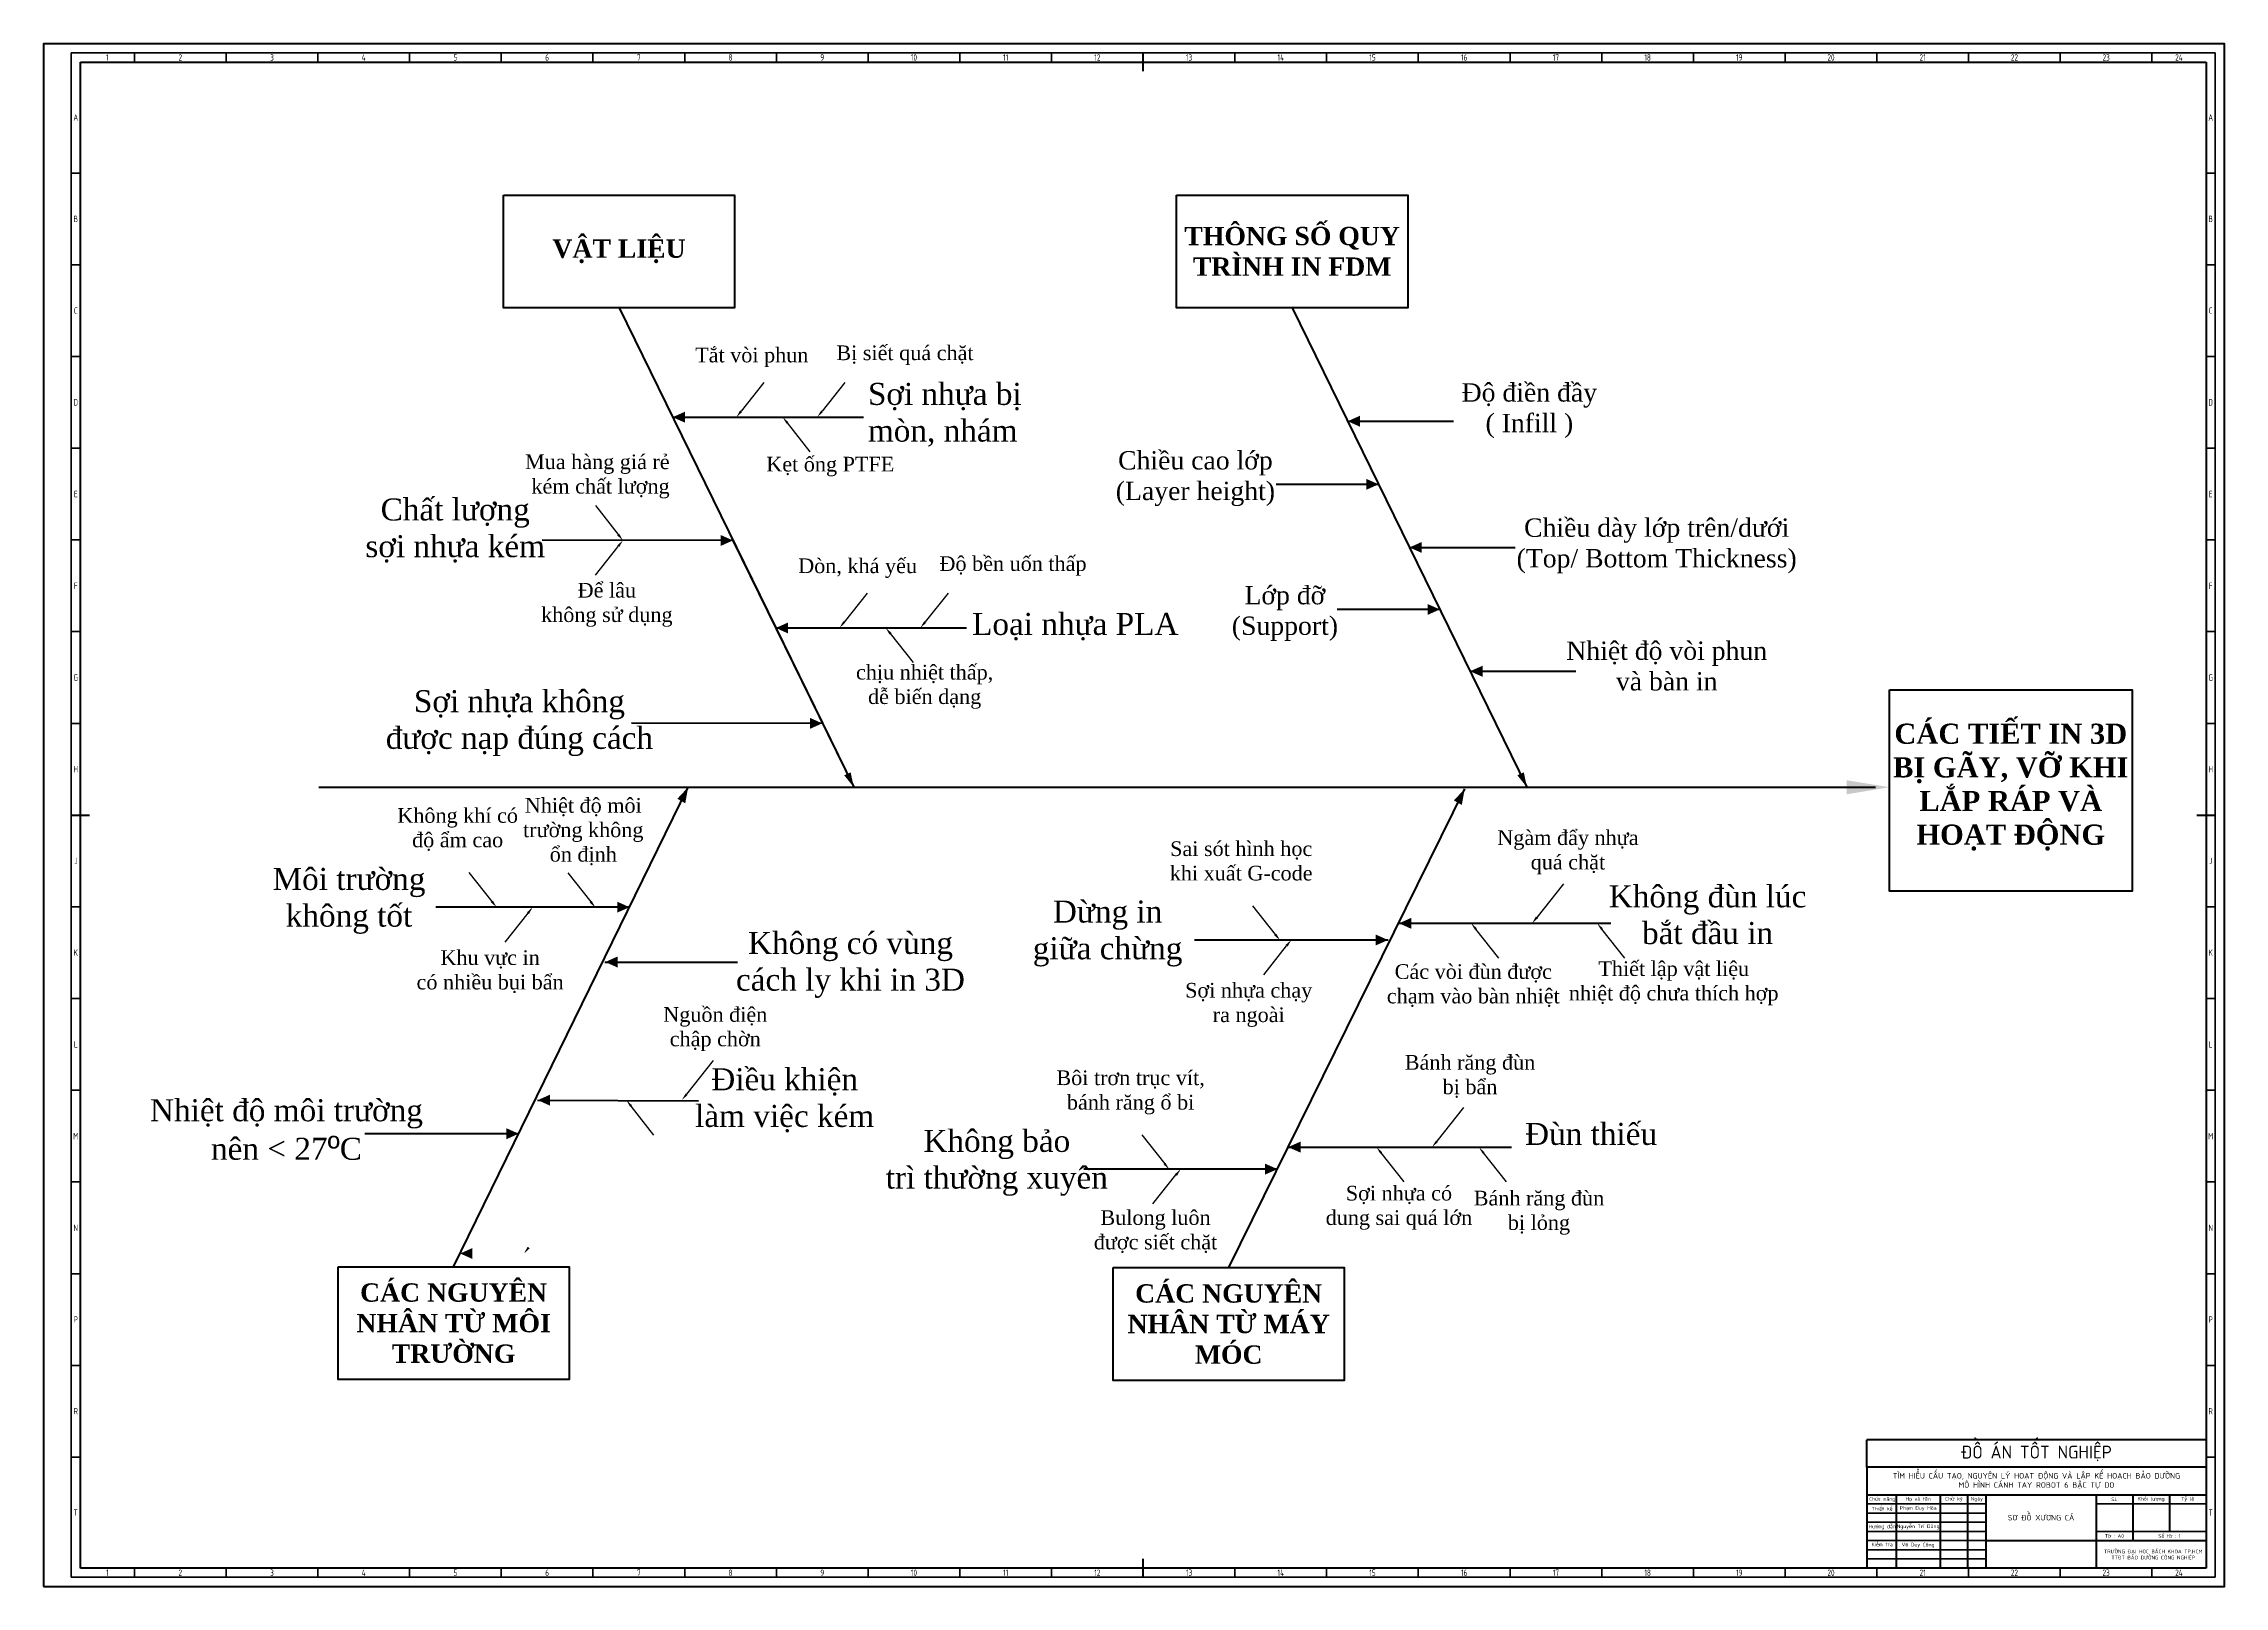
# Model space of a CAD drawing. Header units: millimetres. Extents: x -253 to 12701, y 1223 to 2077.
# Drawn here: x 8026 to 9215, y 1224 to 2065 of the extents above; entities that cross this region are included whole.
import ezdxf

# ---------------------------------------------------------------- set-up
doc = ezdxf.new("R2010")
doc.units = ezdxf.units.MM
for name, color, linetype, lineweight in [('0.3mm', 240, 'Continuous', 30), ('0.7mm', 7, 'Continuous', 70), ('Chu', 241, 'Continuous', 35), ('d', 7, 'Continuous', 35), ('Net 0.35', 20, 'Continuous', 35), ('Net 0.5', 7, 'Continuous', 50), ('Net 0.7', 7, 'Continuous', 70), ('net 1.5mm', 7, 'Continuous', 140), ('net 1mm', 7, 'Continuous', 140)]:
    doc.layers.add(name, color=color, linetype=linetype, lineweight=lineweight)
doc.layers.add('PHA_N', color=7, linetype='Continuous')
doc.styles.add('SLDTEXTSTYLE1', font='TXT', dxfattribs={"width": 0.7})
doc.styles.get("Standard").update_dxf_attribs({"font": 'arial.ttf'})

msp = doc.modelspace()

# ---------------------------------------------------------------- texts
at = {"layer": '0.7mm'}
for s, width, gutter_width, heights, insert, char_height, attachment_point in [('{\\fTimes New Roman|b1|i0|c0|p18;THÔNG SỐ QUY TRÌNH IN FDM}', 126.006, 20, [0], (8707, 1952), 10, 5), ('{\\fTimes New Roman|b1|i0|c0|p18;VẬT LIỆU}', 126.006, 20, [0], (8340, 1952), 10, 5), ('{\\fTimes New Roman|b0|i0|c0|p18;Tắt vòi phun}', 149.461, 8.66, [8.75], (8381.5, 1899.5), 8, 1), ('{\\fTimes New Roman|b0|i0|c0|p18;Bị siết quá chặt}', 149.461, 8.66, [8.75], (8458.5, 1900.7), 8, 1), ('{\\fTimes New Roman|b0|i0|c0|p18;Sợi nhựa bị\\Pmòn, nhám}', 177.62, 8.66, [44.8], (8475.7, 1880.3), 12, 1), ('\\pxqc;{\\fTimes New Roman|b0|i0|c0|p18;Độ điền đầy \\P( Infill )}', 233.275, 8.66, [41.4], (8719.7, 1880.1), 10, 1), ('\\pxqc;{\\fTimes New Roman|b0|i0|c0|p18;Chiều cao lớp\\P(Layer height)}', 233.275, 8.66, [41.4], (8770.9, 1843.1), 10, 3), ('{\\fTimes New Roman|b0|i0|c0|p18;Mua hàng giá rẻ\\Pkém chất lượng}', 149.461, 8.66, [37.5], (8367.6, 1841.3), 8, 3), ('{\\fTimes New Roman|b0|i0|c0|p18;Kẹt ống PTFE}', 149.461, 8.66, [8.75], (8420.3, 1840), 8, 1), ('\\pxqc;{\\fTimes New Roman|b0|i0|c0|p18;Chất lượng\\Psợi nhựa kém}', 177.62, 8.66, [44.8], (8339.5, 1817.3), 12, 3), ('\\pxqc;{\\fTimes New Roman|b0|i0|c0|p18;Chiều dày lớp trên/dưới\\P(Top/ Bottom Thickness)}', 233.275, 8.66, [41.4], (8789.1, 1806.4), 10, 1), ('{\\fTimes New Roman|b0|i0|c0|p18;Dòn, khá yếu}', 149.461, 8.66, [8.75], (8437.7, 1784.6), 8, 1), ('{\\fTimes New Roman|b0|i0|c0|p18;Độ bền uốn thấp}', 149.461, 8.66, [8.75], (8514.7, 1785.8), 8, 1), ('\\pxqc;{\\fTimes New Roman|b0|i0|c0|p18;Để lâu \\Pkhông sử dụng}', 149.461, 8.66, [45.2], (8408.1, 1771.3), 8, 3), ('\\pxqc;{\\fTimes New Roman|b0|i0|c0|p18;Lớp đỡ \\P(Support)}', 233.275, 8.66, [41.4], (8819.7, 1769.6), 10, 3), ('{\\fTimes New Roman|b0|i0|c0|p18;Loại nhựa PLA}', 177.62, 8.66, [44.8], (8532.5, 1754.9), 12, 1), ('\\pxqc;{\\fTimes New Roman|b0|i0|c0|p18;Nhiệt độ vòi phun\\Pvà bàn in}', 233.275, 8.66, [41.4], (8794.6, 1739.3), 10, 1), ('\\pxqc;{\\fTimes New Roman|b0|i0|c0|p18;chịu nhiệt thấp,\\Pdễ biến dạng}', 149.461, 8.66, [38.6], (8431.9, 1726.6), 8, 1), ('\\pxqc;{\\fTimes New Roman|b0|i0|c0|p18;Sợi nhựa không \\Pđược nạp đúng cách}', 177.62, 8.66, [44.8], (8374.5, 1712.8), 12, 3), ('{\\fTimes New Roman|b1|i0|c0|p18;CÁC TIẾT IN 3D BỊ GÃY, VỠ KHI LẮP RÁP VÀ HOẠT ĐỘNG}', 138.464, 8.66, [108.1], (9098.8, 1659.9), 11, 5), ('\\pxqc;{\\fTimes New Roman|b0|i0|c0|p18;Nhiệt độ môi\\Ptrường không \\Pổn định}', 142.837, 8.66, [47.2], (8249.1, 1654), 8, 1), ('\\pxqc;{\\fTimes New Roman|b0|i0|c0|p18;Không khí có \\Pđộ ẩm cao}', 142.837, 8.66, [29.9], (8180.6, 1648.5), 8, 1), ('\\pxqc;{\\fTimes New Roman|b0|i0|c0|p18;Sai sót hình học\\Pkhi xuất G-code}', 142.837, 8.66, [29.9], (8607.8, 1630.4), 8, 1), ('\\pxqc;{\\fTimes New Roman|b0|i0|c0|p18;Môi trường\\Pkhông tốt}', 211.773, 8.66, [44.9], (8086.9, 1615.9), 12, 1), ('\\pxqc;{\\fTimes New Roman|b0|i0|c0|p18;Không đùn lúc \\Pbắt đầu in}', 177.62, 8.66, [36.7], (8844.7, 1606.4), 12, 1), ('\\pxqc;{\\fTimes New Roman|b0|i0|c0|p18;Dừng in\\Pgiữa chừng}', 211.773, 8.66, [44.9], (8500.5, 1598.1), 12, 1), ('\\pxqc;{\\fTimes New Roman|b0|i0|c0|p18;Không có vùng \\Pcách ly khi in 3D}', 211.773, 8.66, [44.9], (8360.3, 1581), 12, 1), ('\\pxqc;{\\fTimes New Roman|b0|i0|c0|p18;Khu vực in \\Pcó nhiều bụi bẩn}', 125.835, 8.66, [38.9], (8206.8, 1571), 8, 1), ('\\pxqc;{\\fTimes New Roman|b0|i0|c0|p18;Sợi nhựa chạy\\Pra ngoài}', 125.835, 8.66, [38.9], (8620.4, 1553.2), 8, 1), ('\\pxqc;{\\fTimes New Roman|b0|i0|c0|p18;Nguồn điện\\Pchập chờn}', 115.758, 8.66, [39.4], (8334.6, 1540), 8, 1), ('\\pxqc;{\\fTimes New Roman|b0|i0|c0|p18;Bánh răng đùn \\Pbị bẩn}', 115.758, 8.66, [39.4], (8746.1, 1513.9), 8, 1), ('\\pxqc;{\\fTimes New Roman|b0|i0|c0|p18;Điều khiện\\Plàm việc kém}', 177.62, 8.66, [42.9], (8341.5, 1506.7), 12, 1), ('\\pxqc;{\\fTimes New Roman|b0|i0|c0|p18;Bôi trơn trục vít,\\Pbánh răng ổ bi}', 142.837, 8.66, [29.9], (8547.5, 1505.5), 8, 1), ('\\pxqc;{\\fTimes New Roman|b0|i0|c0|p18;Nhiệt độ môi trường\\Pnên < 27\\fArial|b0|i0|c0|p34;\\H1.08333x;º\\fTimes New Roman|b0|i0|c0|p18;\\H0.92308x;C}', 211.773, 8.66, [44.9], (8052.8, 1489.8), 12, 1), ('{\\fTimes New Roman|b0|i0|c0|p18;Đùn thiếu}', 177.62, 8.66, [13.1], (8834, 1476.9), 12, 1), ('\\pxqc;{\\fTimes New Roman|b0|i0|c0|p18;Không bảo\\Ptrì thường xuyên}', 211.773, 8.66, [44.9], (8440.1, 1473.1), 12, 1), ('\\pxqc;{\\fTimes New Roman|b0|i0|c0|p18;Sợi nhựa có dung sai quá lớn}', 79.873, 8.66, [39.5], (8725.3, 1442.6), 8, 1), ('\\pxqc;{\\fTimes New Roman|b0|i0|c0|p18;Bánh răng đùn \\Pbị lỏng}', 177.748, 8.66, [27.5], (8752.7, 1439.9), 8, 1), ('\\pxqc;{\\fTimes New Roman|b0|i0|c0|p18;Bulong luôn \\Pđược siết chặt}', 125.835, 8.66, [38.9], (8569.6, 1429.3), 8, 1), ('{\\fTimes New Roman|b1|i0|c0|p18;CÁC NGUYÊN NHÂN TỪ MÔI TRƯỜNG}', 126.006, 20, [0], (8249.8, 1367.7), 10, 5), ('{\\fTimes New Roman|b1|i0|c0|p18;CÁC NGUYÊN NHÂN TỪ MÁY MÓC}', 126.006, 20, [0], (8672.4, 1367.2), 10, 5)]:
    msp.add_mtext_dynamic_manual_height_columns(s, width=width, gutter_width=gutter_width, heights=heights, dxfattribs=dict(at, insert=insert, char_height=char_height, attachment_point=attachment_point))
at = {"layer": '0.7mm', "char_height": 8, "width": 175.533, "attachment_point": 1}
for s, insert in [('\\pxqc;{\\fTimes New Roman|b0|i0|c0|p18;Ngàm đẩy nhựa\\Pquá chặt}', (8769.6, 1636.4)), ('\\pxqc;{\\fTimes New Roman|b0|i0|c0|p18;Các vòi đùn được\\Pchạm vào bàn nhiệt}', (8718, 1563.4)), ('\\pxqc;{\\fTimes New Roman|b0|i0|c0|p18;Thiết lập vật liệu\\Pnhiệt độ chưa thích hợp}', (8827.3, 1565))]:
    msp.add_mtext(s, dxfattribs=dict(at, insert=insert))
at = {"layer": 'Chu', "char_height": 3.5, "attachment_point": 5, "style": 'SLDTEXTSTYLE1'}
for s, insert in [('{\\fTCVN 7284|b0|i0|c0|p34;1}', (8061, 2057.7)), ('{\\fTCVN 7284|b0|i0|c0|p34;2}', (8100.8, 2057.7)), ('{\\fTCVN 7284|b0|i0|c0|p34;3}', (8150.8, 2057.7)), ('{\\fTCVN 7284|b0|i0|c0|p34;4}', (8200.8, 2057.7)), ('{\\fTCVN 7284|b0|i0|c0|p34;5}', (8250.8, 2057.7)), ('{\\fTCVN 7284|b0|i0|c0|p34;6}', (8300.8, 2057.7)), ('{\\fTCVN 7284|b0|i0|c0|p34;7}', (8350.8, 2057.7)), ('{\\fTCVN 7284|b0|i0|c0|p34;8}', (8400.8, 2057.7)), ('{\\fTCVN 7284|b0|i0|c0|p34;9}', (8450.8, 2057.7)), ('{\\fTCVN 7284|b0|i0|c0|p34;10}', (8500.8, 2057.7)), ('{\\fTCVN 7284|b0|i0|c0|p34;11}', (8550.8, 2057.7)), ('{\\fTCVN 7284|b0|i0|c0|p34;12}', (8600.8, 2057.7)), ('{\\fTCVN 7284|b0|i0|c0|p34;13}', (8650.8, 2057.7)), ('{\\fTCVN 7284|b0|i0|c0|p34;14}', (8700.8, 2057.7)), ('{\\fTCVN 7284|b0|i0|c0|p34;15}', (8750.8, 2057.7)), ('{\\fTCVN 7284|b0|i0|c0|p34;16}', (8800.8, 2057.7)), ('{\\fTCVN 7284|b0|i0|c0|p34;17}', (8850.8, 2057.7)), ('{\\fTCVN 7284|b0|i0|c0|p34;18}', (8900.8, 2057.7)), ('{\\fTCVN 7284|b0|i0|c0|p34;19}', (8950.8, 2057.7)), ('{\\fTCVN 7284|b0|i0|c0|p34;20}', (9000.8, 2057.7)), ('{\\fTCVN 7284|b0|i0|c0|p34;21}', (9050.8, 2057.7)), ('{\\fTCVN 7284|b0|i0|c0|p34;22}', (9100.8, 2057.7)), ('{\\fTCVN 7284|b0|i0|c0|p34;23}', (9150.8, 2057.7)), ('{\\fTCVN 7284|b0|i0|c0|p34;24}', (9190.5, 2057.7)), ('{\\fTCVN 7284|b0|i0|c0|p34;A}', (8043.8, 2025)), ('{\\fTCVN 7284|b0|i0|c0|p34;A}', (9207.8, 2025)), ('{\\fTCVN 7284|b0|i0|c0|p34;B}', (8043.8, 1969.7)), ('{\\fTCVN 7284|b0|i0|c0|p34;B}', (9207.8, 1969.7)), ('{\\fTCVN 7284|b0|i0|c0|p34;C}', (8043.8, 1919.7)), ('{\\fTCVN 7284|b0|i0|c0|p34;C}', (9207.8, 1919.7)), ('{\\fTCVN 7284|b0|i0|c0|p34;D}', (8043.8, 1869.7)), ('{\\fTCVN 7284|b0|i0|c0|p34;D}', (9207.8, 1869.7)), ('{\\fTCVN 7284|b0|i0|c0|p34;E}', (8043.8, 1819.7)), ('{\\fTCVN 7284|b0|i0|c0|p34;E}', (9207.8, 1819.7)), ('{\\fTCVN 7284|b0|i0|c0|p34;F}', (8043.8, 1769.7)), ('{\\fTCVN 7284|b0|i0|c0|p34;F}', (9207.8, 1769.7)), ('{\\fTCVN 7284|b0|i0|c0|p34;G}', (8043.8, 1719.7)), ('{\\fTCVN 7284|b0|i0|c0|p34;G}', (9207.8, 1719.7)), ('{\\fTCVN 7284|b0|i0|c0|p34;H}', (8043.8, 1669.7)), ('{\\fTCVN 7284|b0|i0|c0|p34;H}', (9207.8, 1669.7)), ('{\\fTCVN 7284|b0|i0|c0|p34;J}', (8043.8, 1619.7)), ('{\\fTCVN 7284|b0|i0|c0|p34;J}', (9207.8, 1619.7)), ('{\\fTCVN 7284|b0|i0|c0|p34;K}', (8043.8, 1569.7)), ('{\\fTCVN 7284|b0|i0|c0|p34;K}', (9207.8, 1569.7)), ('{\\fTCVN 7284|b0|i0|c0|p34;L}', (8043.8, 1519.7)), ('{\\fTCVN 7284|b0|i0|c0|p34;L}', (9207.8, 1519.7)), ('{\\fTCVN 7284|b0|i0|c0|p34;M}', (8043.8, 1469.7)), ('{\\fTCVN 7284|b0|i0|c0|p34;M}', (9207.8, 1469.7)), ('{\\fTCVN 7284|b0|i0|c0|p34;N}', (8043.8, 1419.7)), ('{\\fTCVN 7284|b0|i0|c0|p34;N}', (9207.8, 1419.7)), ('{\\fTCVN 7284|b0|i0|c0|p34;P}', (8043.8, 1369.7)), ('{\\fTCVN 7284|b0|i0|c0|p34;P}', (9207.8, 1369.7)), ('{\\fTCVN 7284|b0|i0|c0|p34;R}', (8043.8, 1319.7)), ('{\\fTCVN 7284|b0|i0|c0|p34;R}', (9207.8, 1319.7)), ('{\\fTCVN 7284|b0|i0|c0|p34;T}', (8043.8, 1264.5)), ('{\\fTCVN 7284|b0|i0|c0|p34;T}', (9207.8, 1264.5)), ('{\\fTCVN 7284|b0|i0|c0|p34;1}', (8061, 1231.7)), ('{\\fTCVN 7284|b0|i0|c0|p34;2}', (8100.8, 1231.7)), ('{\\fTCVN 7284|b0|i0|c0|p34;3}', (8150.8, 1231.7)), ('{\\fTCVN 7284|b0|i0|c0|p34;4}', (8200.8, 1231.7)), ('{\\fTCVN 7284|b0|i0|c0|p34;5}', (8250.8, 1231.7)), ('{\\fTCVN 7284|b0|i0|c0|p34;6}', (8300.8, 1231.7)), ('{\\fTCVN 7284|b0|i0|c0|p34;7}', (8350.8, 1231.7)), ('{\\fTCVN 7284|b0|i0|c0|p34;8}', (8400.8, 1231.7)), ('{\\fTCVN 7284|b0|i0|c0|p34;9}', (8450.8, 1231.7)), ('{\\fTCVN 7284|b0|i0|c0|p34;10}', (8500.8, 1231.7)), ('{\\fTCVN 7284|b0|i0|c0|p34;11}', (8550.8, 1231.7)), ('{\\fTCVN 7284|b0|i0|c0|p34;12}', (8600.8, 1231.7)), ('{\\fTCVN 7284|b0|i0|c0|p34;13}', (8650.8, 1231.7)), ('{\\fTCVN 7284|b0|i0|c0|p34;14}', (8700.8, 1231.7)), ('{\\fTCVN 7284|b0|i0|c0|p34;15}', (8750.8, 1231.7)), ('{\\fTCVN 7284|b0|i0|c0|p34;16}', (8800.8, 1231.7)), ('{\\fTCVN 7284|b0|i0|c0|p34;17}', (8850.8, 1231.7)), ('{\\fTCVN 7284|b0|i0|c0|p34;18}', (8900.8, 1231.7)), ('{\\fTCVN 7284|b0|i0|c0|p34;19}', (8950.8, 1231.7)), ('{\\fTCVN 7284|b0|i0|c0|p34;20}', (9000.8, 1231.7)), ('{\\fTCVN 7284|b0|i0|c0|p34;21}', (9050.8, 1231.7)), ('{\\fTCVN 7284|b0|i0|c0|p34;22}', (9100.8, 1231.7)), ('{\\fTCVN 7284|b0|i0|c0|p34;23}', (9150.8, 1231.7)), ('{\\fTCVN 7284|b0|i0|c0|p34;24}', (9190.5, 1231.7))]:
    msp.add_mtext(s, dxfattribs=dict(at, insert=insert))
at = {"layer": 'Chu'}
for s, width, insert, char_height, attachment_point in [('{\\fTCVN 7284|b0|i0|c0|p34;ĐỒ ÁN TỐT NGHIỆP}', 128.173, (9112.8, 1296.7), 7, 5), ('{\\fTCVN 7284|b0|i0|c0|p34;TÌM HIỂU CẤU TẠO, NGUYÊN LÝ HOẠT ĐỘNG VÀ LẬP KẾ HOẠCH BẢO DƯỠNG\\PMÔ HÌNH CÁNH TAY ROBOT 6 BẬC TỰ DO}', 181.433, (9112.8, 1281.7), 3, 5), ('{\\fTCVN 7284|b0|i0|c0|p34;Chức năng}', 18.938, (9028.7, 1271.6), 2, 5), ('\\pxqc;{\\fTCVN 7284|b0|i0|c0|p34;Họ và tên}', 45.233, (9048.3, 1271.7), 2, 5), ('\\pxqc;{\\fTCVN 7284|b0|i0|c0|p34;Chữ ký}', 18.938, (9067.8, 1271.7), 2, 5), ('\\pxqc;{\\fTCVN 7284|b0|i0|c0|p34;Ngày}', 18.938, (9080.3, 1271.7), 2, 5), ('\\pxqc;{\\fTCVN 7284|b0|i0|c0|p34;SL}', 45.233, (9155.3, 1271.7), 2, 5), ('\\pxqc;{\\fTCVN 7284|b0|i0|c0|p34;Khối lượng}', 45.233, (9175.3, 1271.7), 2, 5), ('\\pxqc;{\\fTCVN 7284|b0|i0|c0|p34;Tỷ lệ}', 45.233, (9195.3, 1271.7), 2, 5), ('\\pxqc;{\\fTCVN 7284|b0|i0|c0|p34;Thiết kế}', 18.938, (9028.7, 1266.6), 2, 5), ('\\pxqc;{\\fTCVN 7284|b0|i0|c0|p34;Phạm Duy Hòa}', 45.233, (9048.3, 1266.7), 2, 5), ('{\\fTCVN 7284|b0|i0|c0|p34;SƠ ĐỒ XƯƠNG CÁ}', 51.346, (9115.3, 1261.7), 3, 5), ('\\pxqc;{\\fTCVN 7284|b0|i0|c0|p34;Hướng dẫn}', 18.938, (9028.7, 1256.6), 2, 5), ('\\pxqc;{\\fTCVN 7284|b0|i0|c0|p34;Kiểm tra}', 18.938, (9019.2, 1247.1), 2, 4), ('\\pxqc;{\\fTCVN 7284|b0|i0|c0|p34;Nguyễn Trí Dũng}', 45.233, (9048.3, 1256.7), 2, 5), ('\\pxqc;{\\fTCVN 7284|b0|i0|c0|p34;Tờ : A0}', 45.233, (9155.3, 1251.7), 2, 5), ('\\pxqc;{\\fTCVN 7284|b0|i0|c0|p34;Số tờ : 1}', 45.233, (9185.3, 1251.7), 2, 5), ('\\pxqc;{\\fTCVN 7284|b0|i0|c0|p34;Võ Duy Công}', 45.233, (9048.3, 1246.7), 2, 5), ('{\\fTCVN 7284|b0|i0|c0|p34;TRƯỜNG ĐẠI HỌC BÁCH KHOA TP.HCM\\PTTĐT BẢO DƯỠNG CÔNG NGHIỆP}', 73.353, (9176.5, 1241.4), 2, 5)]:
    msp.add_mtext_dynamic_manual_height_columns(s, width=width, gutter_width=156.6, heights=[0], dxfattribs=dict(at, insert=insert, char_height=char_height, attachment_point=attachment_point))

# ---------------------------------------------------------------- linework, layer by layer
at = {"layer": '0.3mm'}
for points in [[(8419, 1880.6), (8406.6, 1864.8)], [(8463.2, 1880.6), (8450.7, 1864.9)], [(8444.3, 1842.7), (8431.8, 1858.5)], [(8327.1, 1813.4), (8339.6, 1797.6)], [(8327.1, 1775.5), (8339.6, 1791.2)], [(8475.3, 1765.7), (8462.8, 1749.9)], [(8519.4, 1765.7), (8506.9, 1750)], [(8500.5, 1727.8), (8488, 1743.6)], [(8258.1, 1613.4), (8270.6, 1597.6)], [(8312.1, 1613.2), (8324.6, 1597.4)], [(8855, 1607.3), (8840.4, 1588.9)], [(8685.3, 1595.3), (8697.8, 1579.6)], [(8277.9, 1575.5), (8290.4, 1591.3)], [(8819.7, 1566.7), (8807.2, 1582.5)], [(8888.4, 1566.7), (8875.9, 1582.5)], [(8691.5, 1557.6), (8703.9, 1573.4)], [(8391.4, 1510.9), (8376.8, 1492.5)], [(8359, 1470.3), (8346.6, 1486.1)], [(8800.5, 1485.3), (8785.9, 1466.9)], [(8625, 1470.4), (8637.5, 1454.6)], [(8768, 1444.7), (8755.6, 1460.5)], [(8823.9, 1444.7), (8811.4, 1460.5)], [(8631.1, 1432.7), (8643.6, 1448.5)]]:
    msp.add_lwpolyline(points, dxfattribs=at)
at = {"layer": '0.7mm', "linetype": 'Continuous', "lineweight": 120}
for p, q in [((8340, 1921.3), (8468, 1659.9)), ((8707, 1921.3), (8835, 1659.9)), ((8249.8, 1398.4), (8377.7, 1659.9)), ((8672.4, 1398), (8801.1, 1659))]:
    msp.add_line(p, q, dxfattribs=at)
at = {"layer": '0.7mm'}
for p, q in [((8751.6, 1830.1), (8751.6, 1830.1)), ((8772.3, 1600.7), (8772.3, 1600.7))]:
    msp.add_line(p, q, dxfattribs=at)
at = {"layer": '0.7mm', "linetype": 'Continuous'}
msp.add_line((8402.1, 1794.4), (8468, 1659.9), dxfattribs=at)
at = {"layer": '0.7mm'}
for points in [[(8407.1, 1864.4), (8404, 1861.6), (8406, 1865.3)], [(8432.3, 1858.9), (8429.2, 1861.7), (8431.3, 1858)], [(8451.2, 1864.4), (8448.1, 1861.7), (8450.2, 1865.3)], [(8339, 1797.2), (8342.1, 1794.4), (8340.1, 1798.1)], [(8339, 1791.7), (8342.1, 1794.4), (8340.1, 1790.8)], [(8463.3, 1749.5), (8460.2, 1746.7), (8462.3, 1750.4)], [(8507.5, 1749.5), (8504.3, 1746.8), (8506.4, 1750.4)], [(8488.6, 1744), (8485.4, 1746.7), (8487.5, 1743.1)], [(8462.8, 1666.4), (8468, 1659.9), (8466.3, 1668)], [(8829.8, 1666.4), (8835, 1659.9), (8833.3, 1668)], [(8371.8, 1653.6), (8377.7, 1659.9), (8376.1, 1651.1)], [(8795.2, 1652.7), (8801.1, 1659), (8799.5, 1650.2)], [(8270.1, 1597.2), (8273.2, 1594.5), (8271.2, 1598.1)], [(8289.8, 1591.7), (8292.9, 1594.5), (8290.9, 1590.8)], [(8324, 1597), (8327.2, 1594.2), (8325.1, 1597.9)], [(8807.7, 1583), (8804.6, 1585.7), (8806.7, 1582.1)], [(8841, 1588.5), (8837.8, 1585.7), (8839.9, 1589.4)], [(8876.4, 1583), (8873.3, 1585.7), (8875.4, 1582.1)], [(8697.3, 1579.1), (8700.4, 1576.4), (8698.4, 1580)], [(8703.4, 1573.9), (8706.5, 1576.6), (8704.5, 1573)], [(8347.1, 1486.5), (8344, 1489.3), (8346, 1485.7)], [(8377.4, 1492.1), (8374.2, 1489.3), (8376.3, 1492.9)], [(8756.1, 1460.9), (8753, 1463.7), (8755, 1460.1)], [(8786.5, 1466.5), (8783.3, 1463.7), (8785.4, 1467.3)], [(8811.9, 1460.9), (8808.8, 1463.7), (8810.9, 1460.1)], [(8637, 1454.2), (8640.1, 1451.4), (8638, 1455)], [(8643.1, 1448.9), (8646.2, 1451.7), (8644.2, 1448)], [(8291.3, 1408.5), (8288.2, 1405.7), (8290.2, 1409.4)]]:
    msp.add_solid(points, dxfattribs=at)
at = {"layer": 'd'}
msp.add_line((9205.3, 1234.2), (9205.3, 1346.2), dxfattribs=at)
at = {"layer": 'Net 0.35', "linetype": 'Continuous', "lineweight": 35}
for p, q in [((8041.3, 1229.2), (8041.3, 2060.2)), ((8041.3, 2060.2), (9210.3, 2060.2)), ((8075.8, 2060.2), (8075.8, 2055.2)), ((8125.8, 2060.2), (8125.8, 2055.2)), ((8175.8, 2060.2), (8175.8, 2055.2)), ((8225.8, 2060.2), (8225.8, 2055.2)), ((8275.8, 2060.2), (8275.8, 2055.2)), ((8325.8, 2060.2), (8325.8, 2055.2)), ((8375.8, 2060.2), (8375.8, 2055.2)), ((8425.8, 2060.2), (8425.8, 2055.2)), ((8475.8, 2060.2), (8475.8, 2055.2)), ((8525.8, 2060.2), (8525.8, 2055.2)), ((8575.8, 2060.2), (8575.8, 2055.2)), ((8675.8, 2060.2), (8675.8, 2055.2)), ((8725.8, 2060.2), (8725.8, 2055.2)), ((8775.8, 2060.2), (8775.8, 2055.2)), ((8825.8, 2060.2), (8825.8, 2055.2)), ((8875.8, 2060.2), (8875.8, 2055.2)), ((8925.8, 2060.2), (8925.8, 2055.2)), ((8975.8, 2060.2), (8975.8, 2055.2)), ((9025.8, 2060.2), (9025.8, 2055.2)), ((9075.8, 2060.2), (9075.8, 2055.2)), ((9125.8, 2060.2), (9125.8, 2055.2)), ((9175.8, 2060.2), (9175.8, 2055.2)), ((9210.3, 2060.2), (9210.3, 1229.2)), ((8046.3, 1994.7), (8041.3, 1994.7)), ((9210.3, 1994.7), (9205.3, 1994.7)), ((8046.3, 1944.7), (8041.3, 1944.7)), ((9210.3, 1944.7), (9205.3, 1944.7)), ((8046.3, 1894.7), (8041.3, 1894.7)), ((9210.3, 1894.7), (9205.3, 1894.7)), ((8046.3, 1844.7), (8041.3, 1844.7)), ((9210.3, 1844.7), (9205.3, 1844.7)), ((8046.3, 1794.7), (8041.3, 1794.7)), ((9210.3, 1794.7), (9205.3, 1794.7)), ((8046.3, 1744.7), (8041.3, 1744.7)), ((9210.3, 1744.7), (9205.3, 1744.7)), ((8046.3, 1694.7), (8041.3, 1694.7)), ((9210.3, 1694.7), (9205.3, 1694.7)), ((8046.3, 1594.7), (8041.3, 1594.7)), ((9210.3, 1594.7), (9205.3, 1594.7)), ((8046.3, 1544.7), (8041.3, 1544.7)), ((9210.3, 1544.7), (9205.3, 1544.7)), ((8046.3, 1494.7), (8041.3, 1494.7)), ((9210.3, 1494.7), (9205.3, 1494.7)), ((8046.3, 1444.7), (8041.3, 1444.7)), ((9210.3, 1444.7), (9205.3, 1444.7)), ((8046.3, 1394.7), (8041.3, 1394.7)), ((9210.3, 1394.7), (9205.3, 1394.7)), ((8046.3, 1344.7), (8041.3, 1344.7)), ((9210.3, 1344.7), (9205.3, 1344.7)), ((8046.3, 1294.7), (8041.3, 1294.7)), ((9210.3, 1294.7), (9205.3, 1294.7)), ((9210.3, 1229.2), (8041.3, 1229.2)), ((8075.8, 1234.2), (8075.8, 1229.2)), ((8125.8, 1234.2), (8125.8, 1229.2)), ((8175.8, 1234.2), (8175.8, 1229.2)), ((8225.8, 1234.2), (8225.8, 1229.2)), ((8275.8, 1234.2), (8275.8, 1229.2)), ((8325.8, 1234.2), (8325.8, 1229.2)), ((8375.8, 1234.2), (8375.8, 1229.2)), ((8425.8, 1234.2), (8425.8, 1229.2)), ((8475.8, 1234.2), (8475.8, 1229.2)), ((8525.8, 1234.2), (8525.8, 1229.2)), ((8575.8, 1234.2), (8575.8, 1229.2)), ((8675.8, 1234.2), (8675.8, 1229.2)), ((8725.8, 1234.2), (8725.8, 1229.2)), ((8775.8, 1234.2), (8775.8, 1229.2)), ((8825.8, 1234.2), (8825.8, 1229.2)), ((8875.8, 1234.2), (8875.8, 1229.2)), ((8925.8, 1234.2), (8925.8, 1229.2)), ((8975.8, 1234.2), (8975.8, 1229.2)), ((9025.8, 1234.2), (9025.8, 1229.2)), ((9075.8, 1234.2), (9075.8, 1229.2)), ((9125.8, 1234.2), (9125.8, 1229.2)), ((9175.8, 1234.2), (9175.8, 1229.2))]:
    msp.add_line(p, q, dxfattribs=at)
at = {"layer": 'Net 0.35'}
for p, q in [((9020.3, 1269.2), (9085.3, 1269.2)), ((9020.3, 1264.2), (9085.3, 1264.2)), ((9145.3, 1269.2), (9205.3, 1269.2)), ((9020.3, 1259.2), (9085.3, 1259.2)), ((9020.3, 1254.2), (9085.3, 1254.2)), ((9085.3, 1249.2), (9020.3, 1249.2)), ((9145.3, 1254.2), (9205.3, 1254.2)), ((9020.3, 1244.2), (9085.3, 1244.2)), ((9020.3, 1239.2), (9085.3, 1239.2))]:
    msp.add_line(p, q, dxfattribs=at)
at = {"layer": 'Net 0.5', "lineweight": 100}
for p, q in [((8369.2, 1861.6), (8473.3, 1861.7)), ((8737.3, 1859.4), (8794.9, 1859.4)), ((8754.1, 1825), (8698.3, 1825)), ((8402.1, 1794.4), (8298.1, 1794.5)), ((8771, 1790.6), (8828.6, 1790.6)), ((8787.5, 1756.8), (8731.6, 1756.8)), ((8425.5, 1746.7), (8529.5, 1746.8)), ((8804, 1723.1), (8861.6, 1723.1)), ((8450.8, 1694.7), (8346.8, 1694.8)), ((8345.7, 1594.5), (8240.2, 1594.5)), ((8765.3, 1585.7), (8880.7, 1585.7)), ((8759.3, 1576.6), (8653.8, 1576.6)), ((8332.2, 1564.6), (8404.6, 1564.6)), ((8295.6, 1489.3), (8383.3, 1488.9)), ((8285.3, 1471), (8201.4, 1471)), ((8704.7, 1463.7), (8826.6, 1463.7)), ((8699, 1451.7), (8593.5, 1451.7))]:
    msp.add_line(p, q, dxfattribs=at)
at = {"layer": 'Net 0.7', "linetype": 'Continuous', "lineweight": 70}
for p, q in [((8625.8, 2050.2), (8625.8, 2060.2)), ((8046.3, 1234.2), (8046.3, 2055.2)), ((8046.3, 2055.2), (9205.3, 2055.2)), ((9205.3, 2055.2), (9205.3, 1234.2)), ((8041.3, 1644.7), (8051.3, 1644.7)), ((9200.3, 1644.7), (9210.3, 1644.7)), ((8625.8, 1229.2), (8625.8, 1239.2)), ((9205.3, 1234.2), (8046.3, 1234.2))]:
    msp.add_line(p, q, dxfattribs=at)
at = {"layer": 'Net 0.7'}
for p, q in [((9020.3, 1289.2), (9020.3, 1304.2)), ((9205.3, 1304.2), (9020.3, 1304.2)), ((9020.3, 1289.2), (9020.3, 1234.2)), ((9205.3, 1289.2), (9020.3, 1289.2)), ((9020.3, 1274.2), (9205.3, 1274.2)), ((9036.3, 1274.2), (9036.3, 1234.2)), ((9060.3, 1274.2), (9060.3, 1234.2)), ((9075.3, 1274.2), (9075.3, 1234.2)), ((9085.3, 1274.2), (9085.3, 1234.2)), ((9145.3, 1274.2), (9145.3, 1234.2)), ((9165.3, 1274.2), (9165.3, 1249.2)), ((9185.3, 1274.2), (9185.3, 1254.2)), ((9085.3, 1249.2), (9205.3, 1249.2))]:
    msp.add_line(p, q, dxfattribs=at)
msp.add_lwpolyline([(8026.3, 1224.2), (9215.3, 1224.2), (9215.3, 2065.2), (8026.3, 2065.2)], close=True, dxfattribs=at)
at = {"layer": 'net 1.5mm', "linetype": 'Continuous', "lineweight": 211}
msp.add_line((8176.4, 1659.9), (9025, 1659.9), dxfattribs=at)
at = {"layer": 'net 1.5mm'}
msp.add_solid([(9009.3, 1663.7), (9032.6, 1659.9), (9009.3, 1656)], dxfattribs=at)
at = {"layer": 'net 1mm'}
for points in [[(8277, 1982.7), (8403, 1982.7), (8403, 1921.3), (8277, 1921.3)], [(8644, 1982.7), (8770, 1982.7), (8770, 1921.3), (8644, 1921.3)], [(9032.6, 1713), (9165, 1713), (9165, 1603.2), (9032.6, 1603.2)], [(8186.8, 1398.4), (8312.8, 1398.4), (8312.8, 1337), (8186.8, 1337)], [(8609.4, 1398), (8735.4, 1398), (8735.4, 1336.5), (8609.4, 1336.5)]]:
    msp.add_lwpolyline(points, close=True, dxfattribs=at)
at = {"layer": 'PHA_N'}
for points in [[(8369.2, 1861.6, 0, 6, 0), (8376, 1861.6, 6, 6, 0)], [(8737.3, 1859.4, 0, 6, 0), (8744, 1859.4, 6, 6, 0)], [(8754.1, 1825, 0, 6, 0), (8747.4, 1825, 6, 6, 0)], [(8402.1, 1794.4, 0, 6, 0), (8395.4, 1794.4, 6, 6, 0)], [(8771, 1790.6, 0, 6, 0), (8777.7, 1790.6, 6, 6, 0)], [(8787.5, 1756.8, 0, 6, 0), (8780.8, 1756.8, 6, 6, 0)], [(8425.5, 1746.7, 0, 6, 0), (8432.2, 1746.7, 6, 6, 0)], [(8804, 1723.1, 0, 6, 0), (8810.8, 1723.1, 6, 6, 0)], [(8450.8, 1694.7, 0, 6, 0), (8444.1, 1694.7, 6, 6, 0)], [(8345.7, 1594.5, 0, 6, 0), (8339, 1594.5, 6, 6, 0)], [(8765.3, 1585.7, 0, 6, 0), (8772, 1585.7, 6, 6, 0)], [(8759.3, 1576.6, 0, 6, 0), (8752.5, 1576.6, 6, 6, 0)], [(8332.5, 1564.6, 0, 6, 0), (8339.2, 1564.6, 6, 6, 0)], [(8295.7, 1489.3, 0, 6, 0), (8302.4, 1489.3, 6, 6, 0)], [(8285.3, 1471, 0, 6, 0), (8278.6, 1471, 6, 6, 0)], [(8704.8, 1463.7, 0, 6, 0), (8711.6, 1463.7, 6, 6, 0)], [(8699, 1451.7, 0, 6, 0), (8692.2, 1451.7, 6, 6, 0)], [(8253.4, 1405.7, 0, 6, 0), (8260.1, 1405.7, 6, 6, 0)]]:
    msp.add_lwpolyline(points, format="xyseb", dxfattribs=at)

msp.set_redraw_order([(e.dxf.handle, doc.entitydb.next_handle()) for e in msp.query("TEXT MTEXT ATTDEF DIMENSION ARC_DIMENSION")])  # texts and dimensions are drawn at this point

doc.saveas('drawing.dxf')
